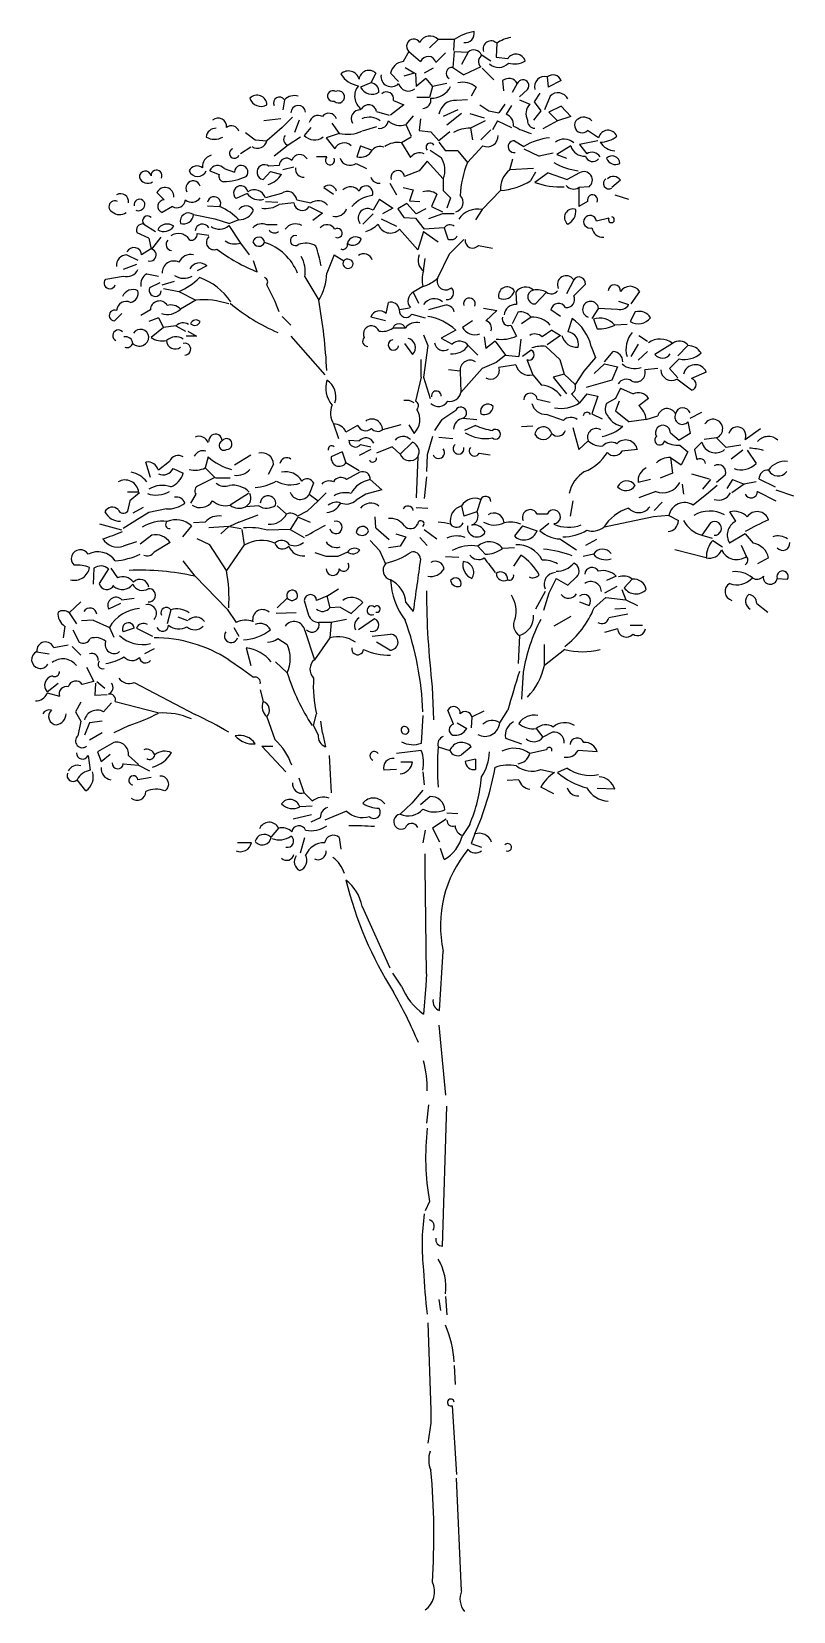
# Model space of a CAD drawing. Header units: millimetres. Extents: x 364.26 to 366.1, y 2601.89 to 2605.71.
import ezdxf

# ---------------------------------------------------------------- set-up
doc = ezdxf.new("R2010")
doc.units = ezdxf.units.MM
doc.header["$LTSCALE"] = 10
doc.layers.add('Vegetais', color=94, linetype='Continuous')

msp = doc.modelspace()

# ---------------------------------------------------------------- linework, layer by layer
at = {"layer": 'Vegetais'}
for p, q in [((365.2441, 2605.6933), (365.2229, 2605.6738)), ((365.2831, 2605.6933), (365.2441, 2605.6933)), ((365.2831, 2605.6933), (365.2813, 2605.6667)), ((365.3857, 2605.6844), (365.3839, 2605.6508)), ((365.1734, 2605.665), (365.1592, 2605.6402)), ((365.1734, 2605.665), (365.2017, 2605.6402)), ((365.2618, 2605.6614), (365.2388, 2605.6384)), ((365.2831, 2605.665), (365.2795, 2605.626)), ((365.2831, 2605.665), (365.3167, 2605.6632)), ((365.3167, 2605.6632), (365.3008, 2605.6331)), ((365.3503, 2605.6561), (365.3715, 2605.642)), ((365.3839, 2605.6508), (365.4122, 2605.6473)), ((365.0937, 2605.6119), (365.0814, 2605.5889)), ((365.1291, 2605.6119), (365.1486, 2605.5924)), ((365.1858, 2605.6119), (365.161, 2605.6048)), ((365.1645, 2605.626), (365.1875, 2605.6119)), ((365.1893, 2605.6119), (365.1911, 2605.58)), ((365.2141, 2605.5995), (365.1911, 2605.58)), ((365.2317, 2605.6243), (365.2105, 2605.6119)), ((365.2141, 2605.5995), (365.23, 2605.58)), ((365.2795, 2605.626), (365.3061, 2605.6083)), ((365.3468, 2605.6278), (365.3061, 2605.6083)), ((365.3503, 2605.6243), (365.3786, 2605.596)), ((365.5078, 2605.603), (365.5095, 2605.5783)), ((365.0814, 2605.5889), (365.0566, 2605.5783)), ((365.23, 2605.58), (365.2229, 2605.5535)), ((365.2654, 2605.5871), (365.23, 2605.58)), ((365.3361, 2605.5783), (365.3238, 2605.557)), ((365.3998, 2605.5942), (365.4016, 2605.5694)), ((365.4352, 2605.5871), (365.4228, 2605.5659)), ((365.46, 2605.5729), (365.4405, 2605.5553)), ((365.4901, 2605.5641), (365.4759, 2605.5429)), ((365.5414, 2605.5942), (365.5095, 2605.5783)), ((364.8726, 2605.5482), (364.869, 2605.5234)), ((365.161, 2605.5358), (365.1291, 2605.511)), ((365.1362, 2605.5464), (365.161, 2605.5358)), ((365.2229, 2605.5535), (365.1928, 2605.5535)), ((365.2919, 2605.5234), (365.2565, 2605.5075)), ((365.3149, 2605.5482), (365.2884, 2605.5464)), ((365.345, 2605.5358), (365.3662, 2605.5216)), ((365.4051, 2605.5376), (365.391, 2605.5163)), ((365.4211, 2605.534), (365.4087, 2605.5128)), ((365.4405, 2605.5482), (365.4653, 2605.5376)), ((365.4759, 2605.5429), (365.4918, 2605.5216)), ((365.5148, 2605.557), (365.5007, 2605.5234)), ((365.5414, 2605.5323), (365.5113, 2605.5181)), ((365.5414, 2605.5323), (365.5644, 2605.5075)), ((364.8637, 2605.5022), (364.823, 2605.4969)), ((364.892, 2605.5057), (364.8673, 2605.4809)), ((364.908, 2605.4986), (364.8973, 2605.4686)), ((364.9876, 2605.4916), (365.0053, 2605.4668)), ((365.0955, 2605.5199), (365.1256, 2605.511)), ((365.184, 2605.5093), (365.1663, 2605.488)), ((365.1663, 2605.488), (365.1787, 2605.4597)), ((365.2017, 2605.5022), (365.1981, 2605.4739)), ((365.3008, 2605.5146), (365.2654, 2605.4862)), ((365.3202, 2605.5146), (365.3556, 2605.5039)), ((365.3574, 2605.4969), (365.322, 2605.4792)), ((365.3662, 2605.5216), (365.391, 2605.5163)), ((365.3875, 2605.4969), (365.3751, 2605.4756)), ((365.3875, 2605.4969), (365.4211, 2605.4809)), ((365.4918, 2605.5216), (365.4741, 2605.4986)), ((365.5325, 2605.4969), (365.4971, 2605.4774)), ((365.5113, 2605.5181), (365.5325, 2605.4969)), ((365.5644, 2605.5075), (365.5325, 2605.4969)), ((364.7788, 2605.4686), (364.8018, 2605.4509)), ((364.8018, 2605.4509), (364.8301, 2605.4491)), ((364.8673, 2605.4809), (364.8301, 2605.4491)), ((364.9115, 2605.4579), (364.8814, 2605.4385)), ((364.9363, 2605.4809), (364.9204, 2605.4615)), ((365.0053, 2605.4668), (364.9734, 2605.4562)), ((364.9734, 2605.4562), (364.9947, 2605.4296)), ((365.0955, 2605.4827), (365.0601, 2605.4721)), ((365.1787, 2605.4579), (365.1557, 2605.4438)), ((365.1981, 2605.4739), (365.2264, 2605.4703)), ((365.2264, 2605.4703), (365.2459, 2605.4491)), ((365.2724, 2605.4703), (365.2459, 2605.4491)), ((365.322, 2605.4792), (365.3273, 2605.4509)), ((365.3715, 2605.4756), (365.3468, 2605.4509)), ((365.4281, 2605.4491), (365.4511, 2605.4349)), ((365.6298, 2605.4491), (365.5856, 2605.4402)), ((365.6316, 2605.4562), (365.6051, 2605.4739)), ((364.7912, 2605.4332), (364.7664, 2605.4172)), ((364.8814, 2605.4385), (364.8478, 2605.4119)), ((364.9752, 2605.4102), (364.9504, 2605.4102)), ((365.0566, 2605.4367), (365.0477, 2605.4102)), ((365.0566, 2605.4367), (365.0849, 2605.4261)), ((365.1557, 2605.4438), (365.1769, 2605.4084)), ((365.2459, 2605.4456), (365.2618, 2605.4243)), ((365.2919, 2605.4243), (365.2618, 2605.4243)), ((365.4511, 2605.4296), (365.4883, 2605.4119)), ((365.5219, 2605.419), (365.4883, 2605.4119)), ((365.5644, 2605.4367), (365.5308, 2605.4155)), ((365.5308, 2605.4155), (365.5538, 2605.4066)), ((365.5856, 2605.4402), (365.6033, 2605.4172)), ((364.6921, 2605.3766), (364.7151, 2605.3677)), ((364.7275, 2605.3819), (364.7523, 2605.373)), ((364.839, 2605.3748), (364.8213, 2605.3553)), ((364.8602, 2605.3889), (364.8354, 2605.3872)), ((364.839, 2605.3748), (364.8655, 2605.3677)), ((364.8956, 2605.3854), (364.869, 2605.3783)), ((365.046, 2605.3943), (365.0707, 2605.3819)), ((365.1981, 2605.3766), (365.1627, 2605.3624)), ((365.2176, 2605.3996), (365.1981, 2605.3766)), ((365.4175, 2605.3783), (365.4246, 2605.4049)), ((365.4741, 2605.3819), (365.4175, 2605.3783)), ((365.4794, 2605.373), (365.4671, 2605.3518)), ((365.5095, 2605.3712), (365.4777, 2605.3482)), ((365.5095, 2605.3712), (365.5555, 2605.3553)), ((365.5856, 2605.3712), (365.5555, 2605.3553)), ((364.9681, 2605.3359), (364.9911, 2605.3199)), ((365.1274, 2605.3465), (365.1433, 2605.3182)), ((365.1592, 2605.3359), (365.184, 2605.3306)), ((365.6086, 2605.3376), (365.5838, 2605.3359)), ((365.5838, 2605.3359), (365.5838, 2605.2899)), ((365.6847, 2605.3535), (365.6635, 2605.3359)), ((364.5824, 2605.3058), (364.5647, 2605.3235)), ((364.7823, 2605.3217), (364.7558, 2605.3093)), ((364.8655, 2605.3217), (364.8266, 2605.3111)), ((364.8266, 2605.3022), (364.8567, 2605.3005)), ((364.8956, 2605.2987), (364.8602, 2605.2952)), ((364.9027, 2605.3058), (364.9363, 2605.2987)), ((365.1026, 2605.3076), (365.0867, 2605.281)), ((365.1026, 2605.3076), (365.1344, 2605.2863)), ((365.1681, 2605.2969), (365.1468, 2605.2845)), ((365.1681, 2605.2969), (365.1911, 2605.2722)), ((365.184, 2605.3306), (365.1751, 2605.304)), ((365.1751, 2605.304), (365.1999, 2605.3022)), ((365.2406, 2605.3199), (365.2282, 2605.2899)), ((365.2742, 2605.3111), (365.2654, 2605.2863)), ((365.6051, 2605.3022), (365.5838, 2605.2899)), ((365.6705, 2605.3182), (365.7042, 2605.3076)), ((364.6019, 2605.2899), (364.5771, 2605.2757)), ((364.6532, 2605.2704), (364.7045, 2605.2598)), ((364.6868, 2605.2916), (364.7169, 2605.2899)), ((364.7045, 2605.2598), (364.7399, 2605.2492)), ((364.7629, 2605.258), (364.7399, 2605.2492)), ((364.9327, 2605.2899), (364.9646, 2605.2739)), ((364.9646, 2605.2739), (364.9416, 2605.2562)), ((365.0867, 2605.2722), (365.0619, 2605.2474)), ((365.1061, 2605.2598), (365.1433, 2605.2421)), ((365.1344, 2605.2863), (365.1097, 2605.2722)), ((365.1468, 2605.2845), (365.161, 2605.2633)), ((365.161, 2605.2633), (365.1893, 2605.2616)), ((365.1893, 2605.2616), (365.2105, 2605.235)), ((365.2141, 2605.2845), (365.1911, 2605.2722)), ((365.2548, 2605.2722), (365.2211, 2605.2598)), ((365.2282, 2605.2899), (365.2548, 2605.2775)), ((365.2831, 2605.2722), (365.2548, 2605.2722)), ((365.6564, 2605.2616), (365.6263, 2605.2545)), ((364.5453, 2605.2138), (364.517, 2605.2262)), ((364.5329, 2605.2474), (364.5612, 2605.2297)), ((364.662, 2605.2244), (364.6903, 2605.2209)), ((364.7381, 2605.2439), (364.7664, 2605.2014)), ((364.8549, 2605.2456), (364.8301, 2605.2456)), ((365.1504, 2605.235), (365.1946, 2605.1855)), ((365.2087, 2605.2297), (365.1946, 2605.1855)), ((365.2087, 2605.2297), (365.2441, 2605.2049)), ((365.2583, 2605.2385), (365.2105, 2605.235)), ((365.2583, 2605.2385), (365.2671, 2605.212)), ((364.5488, 2605.1872), (364.5276, 2605.1731)), ((364.5453, 2605.2138), (364.5506, 2605.1872)), ((364.5523, 2605.1872), (364.5753, 2605.2155)), ((364.7664, 2605.2014), (364.7877, 2605.1731)), ((365.3061, 2605.2102), (365.2707, 2605.1749)), ((365.3414, 2605.1961), (365.3751, 2605.189)), ((364.5152, 2605.1501), (364.4833, 2605.1377)), ((364.4922, 2605.1731), (364.5187, 2605.1607)), ((364.685, 2605.1465), (364.662, 2605.1342)), ((364.4409, 2605.1147), (364.4833, 2605.1218)), ((364.5399, 2605.1271), (364.5683, 2605.1218)), ((364.5718, 2605.1058), (364.547, 2605.0935)), ((364.5771, 2605.1005), (364.6072, 2605.1094)), ((365.5715, 2605.1129), (365.5538, 2605.0793)), ((364.5806, 2605.0917), (364.6178, 2605.0846)), ((364.6178, 2605.0846), (364.6585, 2605.0634)), ((365.184, 2605.0828), (365.1964, 2605.0563)), ((365.4317, 2605.0828), (365.4335, 2605.0528)), ((365.506, 2605.0828), (365.4794, 2605.0545)), ((365.5998, 2605.1023), (365.5715, 2605.074)), ((365.7307, 2605.0846), (365.7095, 2605.0545)), ((364.4798, 2605.0315), (364.4621, 2605.0138)), ((364.5488, 2605.0404), (364.5258, 2605.0262)), ((364.6585, 2605.0634), (364.6213, 2605.0422)), ((365.1185, 2605.0315), (365.1238, 2605.0581)), ((365.1751, 2605.0439), (365.1504, 2605.0404)), ((365.1804, 2605.0298), (365.2123, 2605.0209)), ((365.2583, 2605.051), (365.2211, 2605.0404)), ((365.3538, 2605.0439), (365.3857, 2605.0386)), ((365.3857, 2605.0386), (365.3591, 2605.0138)), ((365.437, 2605.0351), (365.4228, 2605.0068)), ((365.5396, 2605.0245), (365.5166, 2605.0404)), ((365.6316, 2605.0439), (365.6157, 2605.0191)), ((365.6316, 2605.0439), (365.6776, 2605.0422)), ((365.6794, 2605.0616), (365.7042, 2605.0528)), ((365.7201, 2605.0351), (365.7077, 2605.0121)), ((364.5683, 2605.0209), (364.5453, 2605.0121)), ((364.5806, 2604.9979), (364.5506, 2604.9732)), ((364.5683, 2605.0209), (364.5806, 2604.9979)), ((364.6107, 2605.0015), (364.5806, 2604.9979)), ((364.6107, 2605.0015), (364.6337, 2604.9891)), ((364.639, 2604.9891), (364.6603, 2604.9767)), ((365.1167, 2605.0138), (365.0814, 2605.0227)), ((365.1645, 2604.9962), (365.1344, 2604.9962)), ((365.2866, 2604.9908), (365.2512, 2604.9714)), ((365.3273, 2605.0138), (365.3025, 2604.9979)), ((365.4193, 2605.0032), (365.4335, 2604.9767)), ((365.4688, 2605.0227), (365.4458, 2605.0068)), ((365.5184, 2604.9908), (365.4954, 2604.9749)), ((365.5184, 2604.9908), (365.5396, 2604.9785)), ((365.5679, 2605.0191), (365.5573, 2604.9873)), ((365.6192, 2605.0174), (365.6281, 2604.9944)), ((365.7006, 2605.005), (365.6705, 2605.0032)), ((364.6603, 2604.9767), (364.6355, 2604.9767)), ((365.1627, 2604.959), (365.1822, 2604.9325)), ((365.2087, 2604.9802), (365.2194, 2604.9537)), ((365.2512, 2604.9714), (365.2777, 2604.9572)), ((365.3167, 2604.9537), (365.3397, 2604.9307)), ((365.3556, 2604.9749), (365.3591, 2604.9466)), ((365.3821, 2604.9643), (365.3591, 2604.9466)), ((365.3821, 2604.9643), (365.4069, 2604.9307)), ((365.4441, 2604.9696), (365.4388, 2604.9272)), ((365.5042, 2604.9519), (365.5378, 2604.9201)), ((365.5396, 2604.9785), (365.5078, 2604.9555)), ((365.6139, 2604.9519), (365.6245, 2604.9254)), ((365.7272, 2604.9572), (365.7095, 2604.9272)), ((365.7289, 2604.9785), (365.7502, 2604.9643)), ((365.8103, 2604.959), (365.7679, 2604.9325)), ((365.8475, 2604.9537), (365.8227, 2604.9289)), ((365.3839, 2604.913), (365.3503, 2604.8988)), ((365.4069, 2604.9307), (365.3839, 2604.913)), ((365.4069, 2604.9307), (365.4388, 2604.9272)), ((365.4688, 2604.9431), (365.4476, 2604.9272)), ((365.4582, 2604.9201), (365.4724, 2604.8829)), ((365.5378, 2604.9201), (365.5485, 2604.8847)), ((365.6245, 2604.9254), (365.5962, 2604.8918)), ((365.6458, 2604.9148), (365.667, 2604.9395)), ((365.7502, 2604.9395), (365.7272, 2604.9183)), ((365.8262, 2604.9218), (365.8032, 2604.8988)), ((365.4317, 2604.9077), (365.391, 2604.9006)), ((365.4724, 2604.8829), (365.4936, 2604.8581)), ((365.5485, 2604.8847), (365.5219, 2604.8776)), ((365.5219, 2604.8776), (365.5538, 2604.8369)), ((365.5485, 2604.8847), (365.575, 2604.8599)), ((365.5962, 2604.8918), (365.575, 2604.8599)), ((365.6458, 2604.9095), (365.621, 2604.8865)), ((365.6458, 2604.9095), (365.6776, 2604.9024)), ((365.6776, 2604.9024), (365.6635, 2604.8705)), ((365.7749, 2604.8988), (365.7431, 2604.8953)), ((365.8032, 2604.8988), (365.8227, 2604.8758)), ((365.8917, 2604.89), (365.8563, 2604.8741)), ((365.5661, 2604.8369), (365.5856, 2604.8157)), ((365.6033, 2604.8369), (365.5856, 2604.8157)), ((365.6635, 2604.8705), (365.6015, 2604.8528)), ((365.6033, 2604.8369), (365.6298, 2604.8316)), ((365.6847, 2604.8511), (365.6723, 2604.8263)), ((365.6847, 2604.8511), (365.7148, 2604.8369)), ((365.8563, 2604.8458), (365.8209, 2604.8723)), ((365.483, 2604.8245), (365.5148, 2604.8174)), ((365.6298, 2604.8316), (365.6157, 2604.7891)), ((365.6723, 2604.8263), (365.6511, 2604.8139)), ((365.6812, 2604.8192), (365.6723, 2604.7962)), ((365.7519, 2604.8263), (365.7289, 2604.8086)), ((364.9911, 2604.7644), (365.0035, 2604.729)), ((365.0495, 2604.7608), (365.0212, 2604.7449)), ((365.1539, 2604.7626), (365.1097, 2604.7502)), ((365.3043, 2604.7785), (365.3379, 2604.775)), ((365.3344, 2604.7608), (365.3078, 2604.7484)), ((365.4724, 2604.7591), (365.4458, 2604.7573)), ((365.5467, 2604.7732), (365.506, 2604.7874)), ((365.6157, 2604.7891), (365.6405, 2604.7768)), ((365.6723, 2604.7962), (365.7059, 2604.7697)), ((365.7466, 2604.775), (365.7059, 2604.7697)), ((365.7466, 2604.775), (365.7749, 2604.7838)), ((365.8475, 2604.7697), (365.8528, 2604.7414)), ((365.8528, 2604.7785), (365.8811, 2604.7927)), ((365.0283, 2604.7255), (365.0531, 2604.7237)), ((365.805, 2604.7431), (365.8262, 2604.7255)), ((365.8528, 2604.7414), (365.8262, 2604.7255)), ((365.9165, 2604.7308), (365.8864, 2604.7272)), ((365.9165, 2604.7308), (365.9395, 2604.7078)), ((365.9855, 2604.7272), (366.0226, 2604.7538)), ((364.6886, 2604.6847), (364.6815, 2604.6582)), ((364.7523, 2604.6653), (364.7912, 2604.6901)), ((365.0124, 2604.6971), (364.9858, 2604.6847)), ((365.0124, 2604.6971), (365.0212, 2604.6706)), ((365.0814, 2604.7024), (365.0531, 2604.6883)), ((365.0566, 2604.7148), (365.0814, 2604.7095)), ((365.1327, 2604.7095), (365.0955, 2604.6936)), ((365.1327, 2604.7095), (365.1521, 2604.6918)), ((365.1822, 2604.7201), (365.1521, 2604.6918)), ((365.3432, 2604.6936), (365.3698, 2604.6901)), ((365.7254, 2604.7024), (365.6882, 2604.6989)), ((365.805, 2604.683), (365.8103, 2604.6458)), ((365.805, 2604.683), (365.8315, 2604.6653)), ((365.828, 2604.7131), (365.8475, 2604.6971)), ((365.8475, 2604.6971), (365.8315, 2604.6653)), ((365.8811, 2604.7201), (365.8634, 2604.7024)), ((365.8634, 2604.7024), (365.8687, 2604.6777)), ((365.9749, 2604.7131), (365.9395, 2604.7078)), ((365.9802, 2604.7007), (365.9519, 2604.6794)), ((365.9908, 2604.7007), (366.012, 2604.6688)), ((364.5488, 2604.6352), (364.5382, 2604.6724)), ((364.5948, 2604.6741), (364.5683, 2604.6529)), ((364.6036, 2604.6564), (364.6284, 2604.6458)), ((364.6815, 2604.6582), (364.7045, 2604.6352)), ((364.846, 2604.6671), (364.8337, 2604.6423)), ((365.0548, 2604.6476), (365.023, 2604.6299)), ((365.8103, 2604.6458), (365.7802, 2604.6334)), ((364.7045, 2604.6352), (364.6656, 2604.6157)), ((364.7416, 2604.6334), (364.7063, 2604.6334)), ((364.9433, 2604.6211), (364.9327, 2604.5945)), ((365.0796, 2604.6299), (365.1079, 2604.6051)), ((365.7572, 2604.6299), (365.7272, 2604.6228)), ((365.8333, 2604.6193), (365.8369, 2604.5945)), ((365.8563, 2604.6441), (365.8988, 2604.6317)), ((365.9023, 2604.6299), (365.8829, 2604.6069)), ((365.9182, 2604.6157), (365.897, 2604.5981)), ((365.9377, 2604.6405), (365.9165, 2604.6228)), ((365.9554, 2604.6299), (365.9412, 2604.6087)), ((365.9837, 2604.6193), (365.9536, 2604.5981)), ((365.9554, 2604.6299), (365.9837, 2604.6193)), ((366.012, 2604.6246), (365.9837, 2604.6193)), ((366.0191, 2604.6317), (366.058, 2604.6122)), ((364.5205, 2604.5998), (364.4939, 2604.5998)), ((364.4993, 2604.5786), (364.4939, 2604.5538)), ((364.5223, 2604.5981), (364.4993, 2604.5786)), ((364.6585, 2604.5945), (364.6461, 2604.5733)), ((364.7859, 2604.5963), (364.7416, 2604.568)), ((364.954, 2604.5786), (364.9274, 2604.5538)), ((364.9327, 2604.5945), (364.954, 2604.5786)), ((364.9734, 2604.5981), (364.954, 2604.5786)), ((365.069, 2604.5945), (365.046, 2604.5804)), ((365.1079, 2604.6051), (365.069, 2604.5945)), ((365.3468, 2604.5821), (365.3379, 2604.5521)), ((365.7696, 2604.6016), (365.7289, 2604.5857)), ((365.897, 2604.5981), (365.8599, 2604.568)), ((366.0156, 2604.6016), (366.0598, 2604.5786)), ((366.0598, 2604.6051), (366.1023, 2604.591)), ((364.5311, 2604.5627), (364.5063, 2604.5485)), ((364.5453, 2604.5503), (364.5116, 2604.5291)), ((364.5877, 2604.5591), (364.5453, 2604.5503)), ((364.7629, 2604.5273), (364.8089, 2604.545)), ((364.8107, 2604.5662), (364.7788, 2604.5644)), ((364.8549, 2604.5662), (364.8779, 2604.5467)), ((364.9044, 2604.5379), (364.8867, 2604.5096)), ((364.9274, 2604.5538), (364.9044, 2604.5414)), ((364.9044, 2604.5397), (364.9345, 2604.5273)), ((365.0937, 2604.5131), (365.092, 2604.5397)), ((365.1911, 2604.5627), (365.2194, 2604.5609)), ((365.3008, 2604.5662), (365.3061, 2604.5414)), ((365.3379, 2604.5521), (365.3061, 2604.5414)), ((365.5078, 2604.5467), (365.483, 2604.5467)), ((365.8015, 2604.5432), (365.8245, 2604.5308)), ((365.9483, 2604.5521), (365.9625, 2604.5291)), ((364.4798, 2604.5078), (364.4267, 2604.522)), ((364.5116, 2604.5291), (364.4833, 2604.5114)), ((364.5523, 2604.4954), (364.524, 2604.4742)), ((364.6479, 2604.5184), (364.6266, 2604.4919)), ((364.6815, 2604.5273), (364.6532, 2604.5255)), ((364.7381, 2604.5167), (364.6903, 2604.5131)), ((364.7381, 2604.5167), (364.7187, 2604.499)), ((364.7629, 2604.5273), (364.7399, 2604.5167)), ((364.7399, 2604.5167), (364.7682, 2604.5114)), ((364.77, 2604.5096), (364.7753, 2604.4724)), ((364.8867, 2604.5096), (364.8319, 2604.5078)), ((364.8867, 2604.5096), (364.9204, 2604.4901)), ((365.0937, 2604.5131), (365.1256, 2604.4848)), ((365.1415, 2604.499), (365.1663, 2604.4919)), ((365.1663, 2604.4919), (365.1521, 2604.4689)), ((365.2105, 2604.5096), (365.2406, 2604.4866)), ((365.4476, 2604.5184), (365.4281, 2604.4937)), ((365.4476, 2604.5184), (365.483, 2604.5061)), ((365.5113, 2604.5237), (365.4901, 2604.5061)), ((365.9023, 2604.5255), (365.8811, 2604.4954)), ((365.8811, 2604.4954), (365.9059, 2604.4884)), ((365.9855, 2604.499), (365.9483, 2604.476)), ((365.9855, 2604.499), (366.0049, 2604.476)), ((364.5152, 2604.4795), (364.4833, 2604.4689)), ((364.5966, 2604.4777), (364.5576, 2604.4547)), ((364.6921, 2604.4724), (364.662, 2604.4866)), ((365.0247, 2604.4547), (365.0017, 2604.4441)), ((365.1026, 2604.4583), (365.1167, 2604.4264)), ((365.1521, 2604.4689), (365.1238, 2604.4654)), ((365.1999, 2604.4901), (365.2176, 2604.4707)), ((365.3397, 2604.4689), (365.3574, 2604.4494)), ((365.4281, 2604.4654), (365.3998, 2604.4636)), ((365.5378, 2604.4866), (365.5785, 2604.4601)), ((365.6263, 2604.4848), (365.5998, 2604.4707)), ((365.8917, 2604.4406), (365.8156, 2604.4601)), ((365.9076, 2604.483), (365.9306, 2604.4671)), ((365.989, 2604.4441), (365.9766, 2604.4707)), ((364.4126, 2604.4158), (364.4108, 2604.3769)), ((364.4533, 2604.4158), (364.4692, 2604.3928)), ((364.9734, 2604.4441), (364.9469, 2604.453)), ((365.0017, 2604.4441), (364.9734, 2604.4441)), ((365.2618, 2604.4441), (365.2937, 2604.4424)), ((365.4441, 2604.4477), (365.4264, 2604.4211)), ((365.6192, 2604.4494), (365.5945, 2604.4441)), ((366.0421, 2604.4406), (366.0156, 2604.4264)), ((364.4479, 2604.414), (364.4249, 2604.3787)), ((365.529, 2604.3911), (365.5113, 2604.3557)), ((365.529, 2604.3911), (365.5573, 2604.3751)), ((365.5785, 2604.3946), (365.5573, 2604.3751)), ((365.6741, 2604.3964), (365.6511, 2604.3857)), ((365.713, 2604.3893), (365.6935, 2604.368)), ((366.0633, 2604.3911), (366.0881, 2604.3893)), ((364.4798, 2604.3397), (364.5099, 2604.3433)), ((364.8797, 2604.3433), (364.8549, 2604.3203)), ((364.9752, 2604.3486), (364.9504, 2604.338)), ((364.9752, 2604.3486), (365.0035, 2604.3663)), ((364.9752, 2604.3486), (364.9823, 2604.3203)), ((365.6493, 2604.345), (365.621, 2604.3203)), ((365.6758, 2604.3716), (365.6458, 2604.3557)), ((365.6493, 2604.345), (365.6971, 2604.3397)), ((365.6882, 2604.3645), (365.6971, 2604.3397)), ((365.6971, 2604.3397), (365.7254, 2604.3256)), ((364.3524, 2604.3079), (364.3807, 2604.3344)), ((364.3524, 2604.3079), (364.3701, 2604.2813)), ((364.4763, 2604.3309), (364.4479, 2604.3167)), ((364.5983, 2604.315), (364.5895, 2604.2813)), ((364.9204, 2604.338), (364.931, 2604.3026)), ((365.007, 2604.322), (364.9823, 2604.3203)), ((365.007, 2604.322), (365.0336, 2604.3061)), ((365.0619, 2604.3327), (365.0336, 2604.3061)), ((365.5856, 2604.3344), (365.6086, 2604.3256)), ((365.7024, 2604.3044), (365.6564, 2604.2955)), ((365.6971, 2604.3185), (365.6705, 2604.3167)), ((366.0138, 2604.3309), (366.0403, 2604.3097)), ((364.3418, 2604.276), (364.3382, 2604.2477)), ((364.3612, 2604.2672), (364.3772, 2604.2371)), ((364.4108, 2604.2902), (364.3825, 2604.2884)), ((364.4108, 2604.2902), (364.4497, 2604.2725)), ((364.4497, 2604.2725), (364.4603, 2604.2495)), ((364.5099, 2604.2707), (364.4833, 2604.2619)), ((364.5152, 2604.2707), (364.5541, 2604.2513)), ((364.639, 2604.2884), (364.616, 2604.2973)), ((364.9858, 2604.2849), (364.9557, 2604.2849)), ((364.9858, 2604.2849), (364.9823, 2604.2477)), ((365.023, 2604.292), (364.9858, 2604.2849)), ((365.0902, 2604.2937), (365.0513, 2604.2672)), ((365.6776, 2604.269), (365.6458, 2604.2601)), ((365.7077, 2604.2778), (365.7378, 2604.2778)), ((364.3506, 2604.23), (364.3153, 2604.223)), ((364.3595, 2604.2265), (364.3807, 2604.2053)), ((365.0849, 2604.2513), (365.1291, 2604.2566)), ((365.1274, 2604.2177), (365.0955, 2604.2371)), ((364.2745, 2604.2141), (364.3046, 2604.2088)), ((364.5576, 2604.2212), (364.5346, 2604.2088)), ((364.3949, 2604.177), (364.4126, 2604.1416)), ((364.2993, 2604.1168), (364.3259, 2604.138)), ((364.2993, 2604.115), (364.3294, 2604.1062)), ((364.4126, 2604.1416), (364.3843, 2604.1345)), ((364.4161, 2604.138), (364.4143, 2604.108)), ((364.4196, 2604.1416), (364.4391, 2604.1257)), ((364.3807, 2604.092), (364.3683, 2604.069)), ((364.4444, 2604.1097), (364.4143, 2604.108)), ((364.455, 2604.0903), (364.4356, 2604.069)), ((365.2813, 2604.039), (365.2671, 2604.0726)), ((365.3928, 2604.0425), (365.4122, 2604.0726)), ((364.3683, 2604.069), (364.3807, 2604.046)), ((364.3807, 2604.046), (364.3736, 2604.0106)), ((364.4019, 2604.0425), (364.3896, 2604.0124)), ((364.432, 2604.046), (364.4019, 2604.0425)), ((364.4975, 2604.0354), (364.4603, 2604.0177)), ((365.2901, 2604.0425), (365.3131, 2604.0283)), ((365.3255, 2604.0567), (365.3238, 2604.0301)), ((365.3255, 2604.0567), (365.3556, 2604.0708)), ((364.432, 2604.0177), (364.4019, 2604)), ((365.4069, 2604.0053), (365.4458, 2603.9912)), ((365.4812, 2604.0283), (365.4971, 2604.0071)), ((365.5202, 2604.0195), (365.4971, 2604.0071)), ((364.3984, 2603.9629), (364.4037, 2603.9275)), ((364.4603, 2603.9947), (364.4214, 2603.9717)), ((364.4214, 2603.9717), (364.4303, 2603.9487)), ((364.4303, 2603.9487), (364.4515, 2603.9664)), ((364.4957, 2603.9629), (364.5205, 2603.9416)), ((365.2441, 2603.9841), (365.2724, 2603.9753)), ((365.3238, 2603.9841), (365.3008, 2603.9646)), ((365.506, 2603.977), (365.4653, 2603.9682)), ((365.6281, 2603.9717), (365.5821, 2603.9753)), ((364.4833, 2603.9434), (364.5205, 2603.9399)), ((364.5205, 2603.9399), (364.547, 2603.9257)), ((365.1433, 2603.9293), (365.1132, 2603.9275)), ((365.1822, 2603.9469), (365.1539, 2603.9469)), ((365.3344, 2603.954), (365.3096, 2603.9487)), ((365.3344, 2603.954), (365.3344, 2603.9293)), ((365.4918, 2603.9293), (365.5255, 2603.9222)), ((365.5555, 2603.9328), (365.5325, 2603.9222)), ((364.3931, 2603.8779), (364.3719, 2603.9045)), ((364.5506, 2603.9098), (364.5187, 2603.9045)), ((365.4388, 2603.9045), (365.4104, 2603.9027)), ((365.5237, 2603.8709), (365.4918, 2603.8868)), ((365.6705, 2603.8815), (365.6281, 2603.8833)), ((365.1804, 2603.8479), (365.1521, 2603.8213)), ((365.207, 2603.8797), (365.1804, 2603.8479)), ((365.2247, 2603.8638), (365.2017, 2603.8443)), ((364.938, 2603.8196), (364.8938, 2603.8089)), ((364.9398, 2603.8408), (364.9097, 2603.839)), ((364.9593, 2603.8125), (364.9363, 2603.8019)), ((365.023, 2603.8284), (364.9699, 2603.8072)), ((365.2636, 2603.8089), (365.23, 2603.7877)), ((365.2654, 2603.8249), (365.2919, 2603.8231)), ((364.8584, 2603.7877), (364.8407, 2603.7665)), ((365.3326, 2603.7736), (365.3238, 2603.7506)), ((364.793, 2603.7523), (364.7593, 2603.7523)), ((364.9115, 2603.7276), (364.9221, 2603.7647)), ((365.0053, 2603.7647), (365.0088, 2603.7364)), ((365.3238, 2603.7506), (365.3485, 2603.7417))]:
    msp.add_line(p, q, dxfattribs=at)
at = {"layer": 'Vegetais', "color": 34}
for p, q in [((365.2247, 2605.4261), (365.2512, 2605.4084)), ((365.2919, 2605.4243), (365.3149, 2605.396)), ((365.3521, 2605.4367), (365.3149, 2605.396)), ((365.2176, 2605.3996), (365.2565, 2605.3571)), ((365.2565, 2605.3571), (365.2565, 2605.3288)), ((365.2565, 2605.3288), (365.2742, 2605.3111)), ((365.3945, 2605.3288), (365.3503, 2605.2828)), ((365.3503, 2605.2828), (365.3344, 2605.258)), ((364.8071, 2605.1324), (364.7983, 2605.1589)), ((364.9929, 2605.1731), (364.9752, 2605.1289)), ((364.9929, 2605.1731), (365.0159, 2605.1589)), ((365.2087, 2605.1342), (365.2123, 2605.1642)), ((365.2707, 2605.1749), (365.2424, 2605.1165)), ((364.9221, 2605.12), (364.9557, 2605.0634)), ((365.207, 2605.097), (365.184, 2605.0828)), ((364.8673, 2605.0245), (364.8885, 2605.0032)), ((364.8885, 2604.9767), (364.9699, 2604.8829)), ((365.2194, 2604.9537), (365.2087, 2604.8776)), ((365.2034, 2604.8776), (365.2034, 2604.9201)), ((365.2034, 2604.8776), (365.1893, 2604.8192)), ((365.2087, 2604.8776), (365.2247, 2604.8263)), ((365.2972, 2604.8918), (365.2689, 2604.8953)), ((365.2972, 2604.8918), (365.299, 2604.8405)), ((365.3503, 2604.8988), (365.299, 2604.8405)), ((365.253, 2604.775), (365.2866, 2604.798)), ((365.1734, 2604.7626), (365.1858, 2604.7414)), ((365.253, 2604.775), (365.2353, 2604.7484)), ((365.23, 2604.7343), (365.2176, 2604.6901)), ((365.2459, 2604.7325), (365.2795, 2604.729)), ((365.5697, 2604.7555), (365.5838, 2604.7024)), ((365.6068, 2604.7237), (365.5838, 2604.7024)), ((365.1946, 2604.6847), (365.1911, 2604.5857)), ((365.2176, 2604.6901), (365.2158, 2604.6494)), ((365.2158, 2604.637), (365.2105, 2604.5839)), ((365.5697, 2604.5786), (365.5626, 2604.5414)), ((365.7661, 2604.5556), (365.7855, 2604.5751)), ((365.7643, 2604.5397), (365.6458, 2604.5149)), ((365.8015, 2604.5432), (365.7643, 2604.5397)), ((364.7328, 2604.4105), (364.6921, 2604.4724)), ((364.7753, 2604.4724), (364.7328, 2604.4105)), ((365.1026, 2604.4583), (365.0796, 2604.483)), ((364.6567, 2604.3964), (364.6284, 2604.4335)), ((364.6567, 2604.3964), (364.7346, 2604.3167)), ((365.5025, 2604.3592), (365.4794, 2604.3167)), ((365.5113, 2604.3557), (365.4989, 2604.3132)), ((364.7346, 2604.3167), (364.7558, 2604.2849)), ((364.9009, 2604.3079), (364.8531, 2604.3061)), ((365.1663, 2604.3327), (365.184, 2604.3114)), ((364.7505, 2604.2725), (364.7629, 2604.2513)), ((364.9221, 2604.2654), (364.9451, 2604.1947)), ((365.5644, 2604.299), (365.5237, 2604.276)), ((364.8567, 2604.246), (364.8797, 2604.2318)), ((364.9823, 2604.2477), (364.9451, 2604.1947)), ((365.4405, 2604.253), (365.437, 2604.1858)), ((365.5007, 2604.1805), (365.5007, 2604.2318)), ((364.7381, 2604.1947), (364.7717, 2604.1717)), ((364.7806, 2604.223), (364.7912, 2604.1805)), ((364.8514, 2604.1894), (364.8797, 2604.1628)), ((365.5502, 2604.2194), (365.5007, 2604.1805)), ((364.7717, 2604.1717), (364.7983, 2604.1522)), ((365.4494, 2604.1646), (365.4458, 2604.0991)), ((364.5099, 2604.1398), (364.6567, 2604.062)), ((364.8142, 2604.1221), (364.8213, 2604.0938)), ((365.2335, 2604.0496), (365.23, 2604.1292)), ((364.4639, 2604.0938), (364.5665, 2604.0673)), ((364.8301, 2604.0567), (364.8496, 2604.0018)), ((364.9433, 2604.0354), (364.9504, 2604.0637)), ((364.9433, 2604.0354), (364.954, 2604.0124)), ((364.9646, 2604.0177), (364.961, 2604.046)), ((365.207, 2604.0602), (365.2034, 2603.993)), ((364.9646, 2604.0177), (364.9717, 2603.9841)), ((364.8177, 2603.9859), (364.8761, 2603.924)), ((364.8177, 2603.9859), (364.8443, 2603.9859)), ((364.9805, 2603.9629), (364.9858, 2603.8726)), ((365.2034, 2603.9753), (365.1433, 2603.9682)), ((365.207, 2603.924), (365.2105, 2603.8921)), ((364.9204, 2603.8726), (364.908, 2603.908)), ((364.9204, 2603.8726), (364.9398, 2603.8532)), ((365.2123, 2603.7824), (365.207, 2603.7523)), ((365.23, 2603.7877), (365.2477, 2603.7541)), ((365.3202, 2603.7966), (365.3025, 2603.77)), ((365.2583, 2603.7116), (365.2494, 2603.7382)), ((365.2123, 2603.6939), (365.2123, 2603.7258)), ((365.2158, 2603.4356), (365.2123, 2603.6939)), ((365.0601, 2603.5984), (365.1274, 2603.4498)), ((365.2477, 2603.3472), (365.2565, 2603.4905)), ((365.1557, 2603.4055), (365.1344, 2603.4374)), ((365.2158, 2603.4356), (365.2141, 2603.4073)), ((365.2141, 2603.4073), (365.2087, 2603.3383)), ((365.2459, 2603.3118), (365.2618, 2603.1419)), ((365.2211, 2603.1189), (365.2158, 2603.0747)), ((365.2548, 2602.7774), (365.2654, 2603.1154)), ((365.2229, 2602.8854), (365.2123, 2602.8624)), ((365.2459, 2602.6483), (365.2494, 2602.6217)), ((365.2618, 2602.6554), (365.2654, 2602.6111)), ((365.2194, 2602.5917), (365.2264, 2602.3811)), ((365.2831, 2602.489), (365.2848, 2602.443)), ((365.2777, 2602.3917), (365.2884, 2602.2254)), ((365.2264, 2602.3811), (365.2264, 2602.3493)), ((365.2264, 2602.3493), (365.2194, 2602.3015)), ((365.3008, 2601.9441), (365.2884, 2602.2166))]:
    msp.add_line(p, q, dxfattribs=at)
at = {"layer": 'Vegetais'}
for centre, radius, start, end in [((365.1851, 2605.6774), 0.0172, 30.627, 226.692), ((365.2243, 2605.6755), 0.0266, 41.878, 156.3029), ((365.3516, 2605.5934), 0.1211, 99.8682, 124.4646), ((365.3091, 2605.7082), 0.0222, 262.213, 11.737), ((365.3719, 2605.6712), 0.0191, 43.721, 199.138), ((365.4349, 2605.6144), 0.0856, 100.5349, 125.1329), ((365.1631, 2605.6059), 0.0345, 96.5407, 169.9881), ((365.2199, 2605.6329), 0.0197, 16.404, 158.1435), ((365.3302, 2605.649), 0.0196, 21.161, 133.781), ((365.3594, 2605.6406), 0.018, 120.313, 225.436), ((365.4322, 2605.6347), 0.0236, 17.828, 147.9235), ((365.4286, 2605.6836), 0.0492, 252.768, 302.095), ((365.0273, 2605.5909), 0.0267, 14.869, 133.846), ((365.0619, 2605.6437), 0.0628, 212.347, 260.272), ((365.0767, 2605.5953), 0.0238, 44.196, 174.1621), ((365.1307, 2605.6044), 0.0249, 170.99, 315.88), ((365.2774, 2605.612), 0.0142, 81.579, 241.551), ((365.3901, 2605.6582), 0.0322, 226.494, 317.911), ((365.4147, 2605.5766), 0.023, 27.158, 130.2222), ((365.501, 2605.5797), 0.0243, 73.94, 196.06), ((365.5214, 2605.5866), 0.0214, 20.794, 129.719), ((364.9896, 2605.5569), 0.0127, 57.511, 284.995), ((365.0034, 2605.5548), 0.0146, 224.068, 118.4379), ((365.0815, 2605.5568), 0.0392, 140.477, 233.773), ((365.0844, 2605.5925), 0.0312, 207.043, 301.672), ((365.0795, 2605.5676), 0.0214, 355.466, 85.007), ((365.1195, 2605.5499), 0.017, 348.138, 133.1465), ((365.172, 2605.5934), 0.0243, 194.987, 309.712), ((365.2284, 2605.6029), 0.0512, 267.812, 333.489), ((365.3034, 2605.5392), 0.051, 50.012, 102.9977), ((365.4487, 2605.582), 0.0144, 321.282, 159.2275), ((365.5336, 2605.5384), 0.0264, 25.932, 135.1429), ((364.8065, 2605.5353), 0.0237, 1.134, 136.1237), ((364.816, 2605.5596), 0.0277, 196.531, 300.727), ((364.8606, 2605.5403), 0.0143, 33.238, 206.252), ((364.8974, 2605.522), 0.0361, 75.961, 133.5256), ((364.9062, 2605.5166), 0.0177, 4.88, 180.844), ((365.0553, 2605.5023), 0.0211, 86.551, 210.592), ((365.076, 2605.5159), 0.0199, 11.424, 152.3157), ((365.2056, 2605.548), 0.0211, 273.637, 10.049), ((365.2853, 2605.5067), 0.0398, 85.5402, 171.195), ((365.4908, 2605.5143), 0.0346, 137.612, 206.858), ((364.7126, 2605.4834), 0.0203, 353.036, 131.4478), ((364.7446, 2605.4655), 0.0194, 19.895, 127.3245), ((364.9544, 2605.4876), 0.0224, 62.776, 165.149), ((364.98, 2605.4963), 0.0191, 17.832, 144.2244), ((365.0777, 2605.462), 0.0439, 52.657, 113.6569), ((365.1026, 2605.5004), 0.0215, 260.545, 350.531), ((365.1523, 2605.5275), 0.0418, 227, 289.463), ((365.3982, 2605.4866), 0.0282, 355.72, 68.29), ((365.5097, 2605.6247), 0.1631, 239.275, 255.486), ((365.4778, 2605.4971), 0.0179, 175.068, 269.48), ((365.5918, 2605.4863), 0.0182, 129.338, 316.712), ((365.5961, 2605.4798), 0.0259, 41.026, 127.5541), ((364.7078, 2605.4544), 0.0248, 89.4011, 171.8009), ((364.7036, 2605.4942), 0.0416, 240.709, 299.291), ((364.808, 2605.453), 0.0224, 233.665, 349.938), ((364.8844, 2605.452), 0.0138, 136.52, 257.685), ((364.9453, 2605.4855), 0.0346, 223.824, 307.378), ((365.0247, 2605.5517), 0.0871, 257.091, 293.963), ((365.3186, 2605.4088), 0.0704, 87.2497, 121.9913), ((365.3627, 2605.4609), 0.0265, 246.197, 1.184), ((365.4274, 2605.4348), 0.0143, 86.869, 280.283), ((365.5293, 2605.3079), 0.1492, 96.2523, 121.5969), ((365.5483, 2605.418), 0.0347, 48.087, 127.3308), ((365.6543, 2605.4509), 0.0233, 22.224, 166.9241), ((365.635, 2605.5114), 0.0659, 270.093, 308.265), ((364.7024, 2605.3864), 0.0281, 103.884, 185.68), ((364.7518, 2605.4186), 0.0121, 113.702, 336.298), ((364.9096, 2605.3952), 0.0203, 28.332, 162.549), ((364.9827, 2605.4019), 0.0112, 132.168, 25.213), ((365.0166, 2605.4197), 0.0241, 45.061, 155.5488), ((365.0556, 2605.4431), 0.0339, 256.565, 329.833), ((365.1034, 2605.4122), 0.0231, 64.906, 143.1666), ((365.146, 2605.3902), 0.0545, 79.785, 124.7445), ((365.1995, 2605.3907), 0.0288, 67.58, 141.9062), ((365.2249, 2605.4332), 0.0101, 31.534, 224.215), ((365.5969, 2605.4455), 0.0337, 195.187, 274.83), ((365.6177, 2605.4175), 0.0188, 197.216, 317.726), ((365.6158, 2605.3985), 0.0226, 31.252, 123.69), ((365.6742, 2605.4705), 0.0463, 212.555, 265.517), ((365.6645, 2605.394), 0.0184, 0.879, 136.6192), ((364.5365, 2605.3615), 0.0143, 10.826, 183.425), ((364.5637, 2605.3649), 0.0131, 332.659, 183.151), ((364.6614, 2605.3669), 0.0212, 52.102, 152.9554), ((364.6629, 2605.3841), 0.0217, 200.425, 339.575), ((364.7115, 2605.3676), 0.0214, 41.737, 155.3236), ((364.7685, 2605.3733), 0.0162, 317.97, 180.918), ((364.8243, 2605.373), 0.018, 51.906, 260.169), ((364.8775, 2605.3895), 0.0174, 42.778, 181.982), ((364.9202, 2605.3818), 0.0212, 175.106, 270.311), ((365.0311, 2605.4149), 0.0254, 198.873, 305.826), ((365.1465, 2605.3605), 0.0164, 6.758, 198.3), ((365.606, 2605.5458), 0.1709, 241.194, 261.937), ((365.5963, 2605.3539), 0.0204, 307.229, 121.5328), ((365.6721, 2605.4135), 0.0221, 198.039, 299.46), ((364.542, 2605.3669), 0.0208, 197.646, 305.484), ((364.5841, 2605.3146), 0.0214, 355.387, 155.3715), ((364.6523, 2605.3343), 0.0176, 16.844, 211.081), ((364.7277, 2605.3632), 0.0134, 160.531, 261.396), ((364.7221, 2605.4936), 0.1436, 271.436, 294.013), ((364.767, 2605.3226), 0.0173, 8.802, 229.914), ((364.8158, 2605.3988), 0.0586, 287.739, 328.011), ((364.9808, 2605.3234), 0.0178, 11.611, 135.6105), ((365.032, 2605.3114), 0.0262, 36.492, 133.1195), ((365.0694, 2605.323), 0.0168, 336.979, 166.1506), ((365.101, 2605.3668), 0.0206, 197.369, 279.416), ((365.538, 2605.5094), 0.1721, 249.466, 273.472), ((365.5715, 2605.3539), 0.0219, 215.691, 304.293), ((365.6567, 2605.3458), 0.0135, 123.362, 299.854), ((365.6671, 2605.3406), 0.0218, 36.375, 130.9437), ((364.4627, 2605.29), 0.0139, 62.111, 244.761), ((364.4771, 2605.302), 0.0189, 349.935, 121.0473), ((364.5225, 2605.2946), 0.013, 338.636, 193.193), ((364.5819, 2605.2904), 0.0154, 88.008, 251.975), ((364.6126, 2605.3083), 0.0213, 239.944, 353.185), ((364.649, 2605.3247), 0.0243, 231.053, 326.009), ((364.7027, 2605.2975), 0.0161, 331.584, 169.5352), ((364.8124, 2605.3426), 0.0366, 214.794, 286.848), ((364.8, 2605.3022), 0.028, 18.435, 124.6954), ((364.8283, 2605.3419), 0.0566, 259.222, 304.315), ((364.8793, 2605.3026), 0.0236, 7.864, 125.738), ((364.9156, 2605.3003), 0.0201, 184.516, 328.699), ((364.9536, 2605.2732), 0.0308, 40.862, 124.2762), ((365.0927, 2605.2423), 0.0745, 96.004, 140.3529), ((365.2188, 2605.291), 0.0362, 53.012, 109.0443), ((365.2817, 2605.2997), 0.0228, 282.488, 47.001), ((365.6169, 2605.3058), 0.0124, 334.284, 196.919), ((364.4746, 2605.2963), 0.0259, 226.501, 307.474), ((364.5195, 2605.2962), 0.0164, 248.029, 337.211), ((364.5418, 2605.2553), 0.0119, 42.272, 221.702), ((364.6411, 2605.254), 0.0204, 53.701, 193.678), ((364.629, 2605.2721), 0.0242, 251.529, 355.851), ((364.6501, 2605.1443), 0.1601, 45.244, 65.366), ((364.78, 2605.2706), 0.021, 29.799, 144.4764), ((364.7626, 2605.2972), 0.0392, 270.485, 335.562), ((364.9967, 2605.2937), 0.0278, 254.74, 340.776), ((365.0737, 2605.2622), 0.0229, 55.395, 214.605), ((365.5695, 2605.2637), 0.0204, 69.103, 233.275), ((365.5414, 2605.2792), 0.0356, 296.616, 5.762), ((365.6109, 2605.2532), 0.0154, 4.696, 287.925), ((365.6626, 2605.258), 0.00713, 150.257, 82.8766), ((364.5297, 2605.2332), 0.0146, 77.472, 208.787), ((364.5895, 2605.2221), 0.0256, 51.522, 154.0867), ((364.5812, 2605.2587), 0.0294, 240.028, 325.58), ((364.6165, 2605.1928), 0.032, 29.426, 124.585), ((364.6467, 2605.2236), 0.0153, 261.131, 2.843), ((364.6747, 2605.2294), 0.0181, 30.496, 173.2815), ((364.7023, 2605.2037), 0.0181, 131.416, 294.395), ((364.7159, 2605.2674), 0.0324, 231.448, 313.325), ((364.818, 2605.2198), 0.0285, 64.869, 138.9083), ((364.8485, 2605.2414), 0.0154, 212.03, 310.478), ((364.8996, 2605.2168), 0.0312, 60.332, 144.1988), ((364.8989, 2605.2075), 0.0121, 71.946, 306.98), ((364.9757, 2605.2245), 0.0216, 28.984, 139.5938), ((365.0012, 2605.2258), 0.0113, 244.871, 125.5178), ((365.0454, 2605.3042), 0.0781, 287.557, 313.372), ((365.1284, 2605.2566), 0.0308, 197.393, 315.466), ((365.2724, 2605.2282), 0.0175, 52.439, 143.8197), ((365.2754, 2605.2261), 0.0163, 239.573, 334.633), ((365.6425, 2605.2427), 0.0272, 188.737, 273.075), ((364.509, 2605.1722), 0.0186, 2.726, 154.654), ((364.5481, 2605.173), 0.0148, 251.757, 73.536), ((364.6011, 2605.198), 0.0144, 133.358, 265.949), ((364.7534, 2605.2428), 0.0434, 236.274, 287.467), ((364.8105, 2605.2016), 0.0144, 6.376, 166.4717), ((364.811, 2605.2089), 0.015, 195.204, 337.644), ((364.9241, 2605.1558), 0.0457, 57.425, 113.0489), ((365.0135, 2605.198), 0.0117, 246.227, 17.041), ((365.0452, 2605.1951), 0.0214, 52.22, 162.83), ((365.0383, 2605.2171), 0.0207, 229.249, 345.802), ((365.3274, 2605.2074), 0.018, 170.792, 321.282), ((364.4916, 2605.1486), 0.0245, 88.679, 188.951), ((364.6054, 2605.1299), 0.0283, 64.075, 182.147), ((364.6462, 2605.1428), 0.0311, 77.039, 156.09), ((364.6673, 2605.1279), 0.0257, 46.501, 153.2309), ((365.0265, 2605.1525), 0.0124, 148.633, 357.162), ((365.0254, 2605.149), 0.0138, 11.952, 133.8426), ((365.0644, 2605.1543), 0.0215, 17.355, 127.5952), ((364.4507, 2605.105), 0.0139, 135.398, 341.387), ((364.4921, 2605.1495), 0.0291, 252.406, 336.049), ((364.5546, 2605.1018), 0.0292, 120.137, 189.46), ((364.6298, 2605.156), 0.0396, 235.143, 300.085), ((364.5644, 2605.2166), 0.1423, 292.017, 316.303), ((365.5534, 2605.1014), 0.0214, 32.471, 207.019), ((365.5843, 2605.1041), 0.0156, 353.499, 145.3877), ((364.5067, 2605.062), 0.0272, 63.798, 157.9115), ((364.496, 2605.0809), 0.0234, 282.38, 13.607), ((364.5605, 2605.0874), 0.0148, 155.69, 356.237), ((365.1951, 2605.0615), 0.0241, 117.456, 220.975), ((365.2348, 2605.0368), 0.0305, 49.111, 148.3816), ((365.3196, 2605.0546), 0.0141, 337.317, 195.055), ((365.4108, 2605.0748), 0.0208, 33.73, 197.196), ((365.4023, 2605.0928), 0.0267, 244.931, 345.995), ((365.4552, 2605.0668), 0.0285, 48.433, 145.8159), ((365.4776, 2605.0715), 0.017, 101.636, 276.31), ((365.4821, 2605.0374), 0.0513, 62.206, 98.8707), ((365.5174, 2605.0986), 0.0195, 234.106, 321.082), ((365.554, 2605.0652), 0.0196, 264.272, 26.711), ((365.6697, 2605.0855), 0.0151, 356.634, 176.6338), ((365.7077, 2605.0696), 0.0275, 33.179, 146.8215), ((364.4625, 2605.0267), 0.0129, 67.496, 268.313), ((364.4904, 2605.0376), 0.0231, 62.687, 177.4522), ((364.5707, 2605.0398), 0.0219, 30.674, 178.5685), ((364.59, 2605.0729), 0.0439, 250.466, 315.524), ((364.5983, 2605.0209), 0.0313, 42.636, 106.3161), ((365.1027, 2605.0154), 0.0226, 45.576, 161.209), ((365.1296, 2605.038), 0.0209, 6.587, 106.0321), ((365.1664, 2605.038), 0.0163, 171.689, 329.432), ((365.263, 2605.0311), 0.0205, 11.26, 103.2703), ((365.4304, 2605.0259), 0.0271, 83.4741, 175.4704), ((365.4427, 2605.0025), 0.033, 37.59, 99.9088), ((365.5353, 2605.0365), 0.0191, 28.679, 168.3826), ((365.6124, 2605.0413), 0.0194, 7.901, 253.301), ((365.6846, 2605.0631), 0.0221, 251.471, 332.13), ((365.7298, 2605.0048), 0.0318, 30.486, 107.8053), ((364.4715, 2604.9782), 0.0135, 42.162, 244.097), ((364.5251, 2604.9728), 0.0202, 5.975, 147.2403), ((364.628, 2604.9846), 0.0241, 57.837, 135.5814), ((364.6594, 2605.0015), 0.0143, 47.639, 158.3483), ((364.656, 2605.0163), 0.0138, 223.958, 342.03), ((365.0827, 2604.9822), 0.0194, 20.861, 207.594), ((365.1096, 2605.0306), 0.0425, 258.043, 305.734), ((365.1495, 2604.9908), 0.0159, 19.44, 160.56), ((365.1911, 2604.9771), 0.0327, 74.298, 144.2822), ((365.1974, 2604.8966), 0.1298, 46.597, 80.2728), ((365.3335, 2605.0159), 0.0358, 210.155, 288.734), ((365.3547, 2604.9962), 0.0182, 337.166, 75.964), ((365.4141, 2605.0175), 0.0152, 160.057, 289.942), ((365.4718, 2604.9656), 0.0572, 41.173, 92.9623), ((365.5013, 2604.9242), 0.116, 13.824, 54.936), ((365.6353, 2604.9757), 0.0447, 38.028, 111.1271), ((365.6311, 2605.0864), 0.0921, 268.142, 295.394), ((365.7275, 2605.0442), 0.0377, 238.285, 321.965), ((364.4889, 2604.9579), 0.0174, 3.536, 102.7235), ((364.4922, 2604.9643), 0.0151, 249.444, 339.444), ((364.5223, 2604.9756), 0.023, 226.124, 358.373), ((364.578, 2605.0163), 0.0511, 237.503, 280.929), ((364.6104, 2604.9416), 0.0333, 57.204, 132.7346), ((364.6086, 2604.9666), 0.0209, 181.53, 307.778), ((364.6319, 2604.9451), 0.0144, 270.299, 103.9524), ((365.0738, 2604.9642), 0.0123, 132.844, 272.395), ((365.1361, 2604.9553), 0.0126, 97.561, 352.439), ((365.1659, 2604.9489), 0.0232, 314.793, 75.716), ((365.2574, 2604.964), 0.0223, 188.304, 301.004), ((365.2789, 2604.9801), 0.0461, 264.161, 325.086), ((365.2957, 2604.9383), 0.0261, 36.212, 133.3988), ((365.3963, 2605.0599), 0.0911, 262.185, 294.075), ((365.4781, 2604.9573), 0.0247, 45.486, 121.0935), ((365.4963, 2604.8657), 0.0866, 84.7566, 107.2623), ((365.5782, 2604.9858), 0.0358, 191.745, 276.201), ((365.5527, 2604.9574), 0.0303, 346.127, 81.2542), ((365.7576, 2604.9456), 0.0599, 138.14, 197.907), ((365.7799, 2604.9208), 0.0488, 51.47, 125.0585), ((365.827, 2604.9374), 0.0273, 41.468, 127.6502), ((365.8478, 2604.9168), 0.0369, 31.336, 90.5555), ((365.4635, 2604.9316), 0.0127, 245.448, 65.001), ((365.6658, 2604.9153), 0.0242, 358.642, 87.1146), ((365.7858, 2604.946), 0.0225, 217.106, 328.346), ((365.8395, 2604.9787), 0.0584, 256.86, 313.004), ((365.3706, 2604.8939), 0.0214, 237.529, 18.221), ((365.4645, 2604.9157), 0.0337, 193.77, 283.573), ((365.7192, 2604.9464), 0.0482, 230.019, 288.21), ((365.7221, 2604.8881), 0.0222, 240.515, 19.096), ((365.8085, 2604.8958), 0.0265, 181.028, 297.813), ((365.8651, 2604.8789), 0.0288, 22.608, 168.4474), ((365.8527, 2604.8599), 0.0146, 284.387, 75.613), ((365.4671, 2604.8231), 0.016, 5.244, 181.117), ((365.488, 2604.7918), 0.0665, 36.698, 85.1932), ((365.5566, 2604.8538), 0.0194, 299.469, 18.455), ((365.6987, 2604.8499), 0.0227, 56.497, 148.5604), ((365.7276, 2604.8113), 0.0286, 31.562, 116.5481), ((365.2987, 2604.7912), 0.0139, 293.839, 150.7089), ((365.3639, 2604.7945), 0.0179, 43.624, 197.308), ((365.3559, 2604.8081), 0.021, 244.284, 356.648), ((365.5045, 2604.8223), 0.0349, 193.838, 272.422), ((365.5405, 2604.8827), 0.0808, 259.289, 303.977), ((365.6744, 2604.8004), 0.0269, 149.848, 222.831), ((365.6944, 2604.769), 0.0526, 6.582, 48.934), ((365.7971, 2604.7788), 0.0228, 27.063, 167.1865), ((365.8353, 2604.7852), 0.0184, 18.21, 167.516), ((364.9926, 2604.7337), 0.0307, 21.385, 92.8035), ((365.0689, 2604.7693), 0.0211, 203.744, 312.479), ((365.0839, 2604.7505), 0.0257, 359.331, 125.5634), ((365.3092, 2604.751), 0.0279, 100.1004, 178.0714), ((365.4144, 2604.9506), 0.206, 247.146, 259), ((365.5645, 2604.7545), 0.0258, 52.351, 133.6743), ((365.6038, 2604.7834), 0.0093, 25.346, 177.2731), ((365.6228, 2604.8316), 0.0989, 280.305, 312.825), ((365.697, 2604.8086), 0.0501, 212.044, 261.909), ((365.787, 2604.7432), 0.018, 359.955, 209.532), ((365.8339, 2604.7816), 0.0181, 155.452, 318.739), ((365.9082, 2604.7525), 0.0233, 290.799, 149.4026), ((364.6665, 2604.7117), 0.0231, 16.925, 115.1499), ((364.7062, 2604.724), 0.016, 358.902, 187.457), ((364.7267, 2604.7127), 0.0119, 112.394, 300.735), ((364.7328, 2604.7157), 0.0133, 270.126, 143.0027), ((365.0441, 2604.7245), 0.0158, 176.435, 322.454), ((365.0691, 2604.7098), 0.0212, 23.796, 139.1425), ((365.0983, 2604.766), 0.0195, 218.918, 305.894), ((365.1592, 2604.7085), 0.0257, 46.482, 138.9722), ((365.3583, 2604.8212), 0.092, 238.064, 280.509), ((365.3828, 2604.7396), 0.0118, 228.709, 131.2906), ((365.4982, 2604.7367), 0.0207, 12.934, 172.0459), ((365.4977, 2604.7489), 0.0221, 205.049, 339.931), ((365.5331, 2604.755), 0.02, 222.853, 340.925), ((365.6971, 2604.6971), 0.0288, 10.62, 137.4896), ((365.7792, 2604.7255), 0.0118, 131.406, 351.372), ((365.823, 2604.7658), 0.053, 232.684, 275.426), ((365.9668, 2604.7364), 0.0208, 333.698, 166.3361), ((366.042, 2604.6997), 0.0345, 48.129, 140.0413), ((364.6161, 2604.6651), 0.0231, 57.924, 157.1281), ((364.6762, 2604.6764), 0.0235, 72.629, 154.6299), ((364.7775, 2604.7838), 0.1332, 228.09, 255.951), ((364.8183, 2604.6669), 0.0278, 0.303, 105.957), ((364.8782, 2604.6666), 0.0164, 51.247, 172.3573), ((364.987, 2604.7032), 0.00865, 47.26, 196.75), ((365.0052, 2604.6818), 0.0196, 171.333, 325.065), ((365.0863, 2604.6815), 0.00932, 204.449, 8.948), ((365.1754, 2604.7004), 0.0248, 200.211, 320.865), ((365.1734, 2604.6972), 0.0246, 329.681, 68.9), ((365.2451, 2604.6954), 0.0144, 201.945, 37.545), ((365.2932, 2604.7047), 0.0132, 129.56, 13.57), ((365.3318, 2604.6995), 0.0128, 139.916, 332.704), ((365.6623, 2604.6931), 0.0271, 60.035, 137.9108), ((365.6693, 2604.7095), 0.0217, 220.565, 330.857), ((365.8017, 2604.6401), 0.043, 85.6007, 134.8478), ((365.9143, 2604.7291), 0.0344, 195.141, 309.101), ((365.9822, 2604.509), 0.1974, 76.083, 85.9718), ((364.4928, 2604.59), 0.0585, 36.309, 80.1718), ((364.5419, 2604.6451), 0.0275, 16.427, 97.7609), ((364.5796, 2604.6683), 0.0268, 244.919, 333.66), ((364.5778, 2604.6608), 0.0528, 292.887, 343.473), ((364.6573, 2604.7089), 0.0561, 254.826, 295.564), ((364.7584, 2604.6802), 0.0401, 261.168, 320.541), ((364.8759, 2604.6033), 0.0455, 30.441, 103.1619), ((364.5019, 2603.7851), 1.0266, 57.529, 59.612), ((365.0621, 2604.6316), 0.0176, 354.391, 114.5355), ((365.7625, 2604.6264), 0.0356, 116.601, 185.779), ((365.8765, 2604.6666), 0.0136, 9.466, 125.2923), ((365.9205, 2604.6475), 0.0185, 337.886, 120.286), ((365.9755, 2604.7053), 0.0516, 251.248, 315.021), ((366.0404, 2604.6317), 0.0213, 85.327, 180.091), ((366.0823, 2604.6261), 0.0483, 83.1714, 146.3791), ((366.0653, 2604.6648), 0.0261, 207.079, 323.772), ((364.4877, 2604.5961), 0.033, 6.402, 120.4669), ((364.5772, 2604.5551), 0.0609, 69.732, 121.6891), ((364.67, 2604.6025), 0.014, 108.435, 214.695), ((364.7285, 2604.6457), 0.032, 230.236, 290.841), ((364.7485, 2604.5618), 0.0546, 44.102, 99.0276), ((364.7896, 2604.7403), 0.1304, 275.353, 299.13), ((364.8873, 2604.686), 0.0687, 240.21, 289.078), ((364.9275, 2604.6147), 0.0171, 21.954, 136.806), ((364.981, 2604.6007), 0.026, 66.93, 134.31), ((365.0092, 2604.6145), 0.0207, 48.125, 150.8001), ((365.0909, 2604.5661), 0.0648, 100.0746, 152.2417), ((365.6998, 2604.6026), 0.0242, 32.906, 156.6223), ((365.6975, 2604.6297), 0.0265, 221.255, 328.273), ((365.7872, 2604.6441), 0.046, 247.523, 332.443), ((364.5628, 2604.6533), 0.0608, 249.681, 301.74), ((364.5909, 2604.6254), 0.0664, 267.264, 308.225), ((364.6118, 2604.5667), 0.0212, 17.982, 102.5291), ((364.6691, 2604.5983), 0.036, 237.357, 326.832), ((364.731, 2604.6157), 0.0489, 229.399, 282.529), ((364.7677, 2604.5859), 0.0241, 297.518, 25.613), ((364.833, 2604.5721), 0.0188, 347.471, 176.2684), ((364.9109, 2604.6072), 0.0253, 197.048, 329.789), ((364.9706, 2604.593), 0.043, 276.095, 332.666), ((364.9982, 2604.5455), 0.0297, 69.086, 130.93), ((365.0193, 2604.547), 0.0514, 73.878, 120.9848), ((365.0217, 2604.6068), 0.0359, 249.025, 312.544), ((365.0812, 2604.5425), 0.0307, 50.389, 143.297), ((365.3326, 2604.5486), 0.0364, 67.126, 151.0606), ((365.3585, 2604.5764), 0.0131, 1.941, 153.8688), ((365.8388, 2604.5364), 0.038, 56.372, 169.6055), ((365.9217, 2604.6118), 0.0315, 250.388, 334.11), ((365.9997, 2604.6014), 0.0158, 205.716, 0.765), ((364.4568, 2604.5438), 0.0196, 43.861, 155.0627), ((364.4767, 2604.5713), 0.0422, 207.061, 269.419), ((364.4834, 2604.5617), 0.0132, 199.119, 323.39), ((364.6103, 2604.4776), 0.0555, 47.369, 112.0215), ((364.7131, 2604.501), 0.0411, 79.755, 140.2116), ((364.763, 2604.5958), 0.0351, 232.453, 296.666), ((364.8297, 2604.5974), 0.0365, 238.577, 306.402), ((364.8366, 2604.5686), 0.0468, 266.417, 332.081), ((364.8873, 2604.5248), 0.0239, 44.218, 113.1613), ((365.1274, 2604.4925), 0.0438, 36.359, 94.754), ((365.171, 2604.5529), 0.0133, 11.773, 151.9658), ((365.2023, 2604.5228), 0.00772, 307.616, 185.986), ((365.3097, 2604.5307), 0.0366, 104.2, 193.874), ((365.3174, 2604.5417), 0.023, 290.776, 26.723), ((365.3784, 2604.5242), 0.025, 3.039, 123.8302), ((365.4662, 2604.5388), 0.0186, 25.347, 205.347), ((365.5229, 2604.5402), 0.0165, 272.638, 156.7508), ((365.7971, 2604.5316), 0.0274, 275.496, 358.454), ((365.9025, 2604.5675), 0.0752, 209.218, 253.462), ((365.9004, 2604.4778), 0.076, 62.101, 120.6274), ((365.9589, 2604.5093), 0.044, 43.563, 103.9165), ((366.296, 2603.954), 0.6318, 113.6937, 119.4364), ((366.0148, 2604.5241), 0.0286, 17.256, 147.0373), ((364.0906, 2605.4866), 1.0573, 288.943, 291.704), ((364.5799, 2604.4347), 0.0948, 84.2267, 122.254), ((364.5619, 2604.4551), 0.0414, 33.077, 103.3205), ((364.5954, 2604.5212), 0.00988, 127.057, 276.547), ((364.7876, 2604.3448), 0.169, 74.815, 94.7961), ((364.4203, 2605.4565), 1.0866, 297.614, 300.496), ((364.997, 2604.5145), 0.0151, 192.106, 105.9671), ((365.0614, 2604.5012), 0.0155, 18.207, 175.2138), ((365.0601, 2604.5122), 0.0171, 214.536, 338.885), ((365.1775, 2604.5304), 0.019, 218.928, 333.752), ((365.2311, 2604.3656), 0.1622, 74.588, 85.3957), ((365.2896, 2604.4356), 0.0581, 69.898, 114.684), ((365.2883, 2604.5321), 0.0173, 215.878, 337.543), ((365.3376, 2604.5143), 0.023, 169.732, 329.156), ((365.3303, 2604.4914), 0.0293, 22.436, 99.4545), ((365.3803, 2604.573), 0.0528, 239.978, 295.931), ((365.4187, 2604.4654), 0.062, 65.799, 104.2606), ((365.4515, 2604.5177), 0.0335, 225.734, 339.715), ((365.5415, 2604.5639), 0.0774, 228.366, 267.301), ((365.5587, 2604.6042), 0.0893, 246.951, 289.953), ((365.5479, 2604.5958), 0.104, 268.335, 302.174), ((365.9118, 2604.512), 0.0166, 267.639, 125.1389), ((365.9797, 2604.496), 0.0372, 117.505, 212.632), ((366.0653, 2604.4551), 0.0389, 54.074, 108.8637), ((364.3795, 2604.4388), 0.0217, 29.406, 227.175), ((364.4222, 2604.4048), 0.0506, 34.591, 118.0667), ((364.4701, 2604.51), 0.0432, 212.852, 287.84), ((364.5415, 2604.4642), 0.0187, 242.277, 329.613), ((364.8167, 2604.4037), 0.0794, 65.566, 120.0199), ((364.8659, 2604.4607), 0.0224, 31.696, 136.8819), ((364.8685, 2604.4826), 0.0201, 199.246, 316.976), ((364.9173, 2604.4822), 0.0366, 201.265, 277.575), ((364.8971, 2604.5046), 0.0344, 249.3, 308.646), ((364.9982, 2604.4951), 0.0293, 212.065, 287.485), ((365.0425, 2604.442), 0.0219, 55.7, 144.3144), ((365.0373, 2604.4715), 0.0209, 233.16, 326.855), ((365.0798, 2604.5973), 0.1735, 282.883, 304.729), ((365.1837, 2604.4374), 0.018, 4.434, 106.1737), ((365.3238, 2604.3759), 0.0944, 80.2878, 119.1678), ((365.3673, 2604.4385), 0.0411, 37.679, 132.2364), ((365.3555, 2604.5257), 0.0763, 271.386, 305.484), ((365.435, 2604.405), 0.0675, 26.662, 92.8254), ((365.4747, 2604.1996), 0.2634, 69.278, 84.7317), ((365.641, 2604.4366), 0.0253, 35.261, 149.511), ((365.9556, 2604.4409), 0.0639, 138.65, 180.238), ((365.8986, 2604.4726), 0.0328, 257.84, 337.451), ((365.9655, 2604.4768), 0.0402, 204.528, 305.82), ((365.9986, 2604.4322), 0.0443, 10.985, 81.8102), ((366.0767, 2604.4756), 0.0169, 217.597, 7.164), ((364.3645, 2604.4247), 0.0382, 257.109, 349.248), ((364.3736, 2604.3518), 0.0716, 66.676, 97.0633), ((364.4291, 2604.3926), 0.0286, 48.793, 125.4831), ((364.4459, 2604.6228), 0.1902, 275.41, 294.243), ((365.0159, 2604.4211), 0.0128, 213.69, 33.69), ((365.1353, 2604.4109), 0.0242, 140.121, 255.179), ((365.2371, 2604.4114), 0.0214, 7.125, 119.7449), ((365.3389, 2604.4239), 0.0355, 167.316, 247.789), ((365.3042, 2604.4058), 0.0259, 325.346, 89.7593), ((365.3418, 2604.4637), 0.0269, 216.566, 300.815), ((365.9174, 2604.8343), 0.686, 215.022, 218.717), ((365.3637, 2604.3289), 0.1433, 29.671, 55.923), ((365.4991, 2604.3683), 0.0671, 60.07, 93.1454), ((365.5314, 2604.4596), 0.0509, 267.296, 321.951), ((365.5638, 2604.409), 0.0207, 315.635, 68.142), ((365.616, 2604.3995), 0.0181, 30.594, 173.1834), ((365.648, 2604.4744), 0.0381, 220.943, 290.984), ((365.9805, 2604.4356), 0.012, 294.204, 45.187), ((364.4432, 2604.3828), 0.0187, 192.724, 335.854), ((364.4817, 2604.3622), 0.0331, 37.189, 112.3002), ((364.5237, 2604.367), 0.0218, 7.385, 135.7443), ((364.9894, 2604.414), 0.0159, 179.843, 0.157), ((365.2257, 2604.4341), 0.0383, 260.465, 328.423), ((365.286, 2604.3784), 0.0139, 338.783, 148.0858), ((365.291, 2604.3884), 0.017, 188.972, 297.897), ((365.3943, 2604.3887), 0.018, 356.094, 125.1913), ((365.4034, 2604.405), 0.0196, 184.564, 296.721), ((365.416, 2604.3975), 0.0106, 249.083, 13.289), ((365.4725, 2604.4132), 0.0206, 244.22, 319.97), ((365.5278, 2604.3775), 0.0277, 91.218, 203.838), ((365.613, 2604.3577), 0.0257, 3.262, 125.6175), ((365.6422, 2604.366), 0.044, 43.563, 103.9165), ((365.6915, 2604.3623), 0.0345, 51.498, 110.556), ((365.7167, 2604.3591), 0.0304, 10.241, 96.9899), ((365.9592, 2604.3594), 0.0221, 119.388, 255.475), ((365.9655, 2604.4256), 0.05, 249.93, 319.01), ((365.9635, 2604.3468), 0.0607, 49.281, 97.7108), ((366.0146, 2604.4084), 0.0193, 233.813, 321.375), ((366.0465, 2604.3939), 0.017, 171.83, 350.224), ((366.0761, 2604.3957), 0.0136, 331.769, 200.06), ((364.4657, 2604.3257), 0.0199, 44.741, 206.934), ((364.4807, 2604.397), 0.0326, 231.284, 321.879), ((364.5296, 2604.3878), 0.0257, 205.254, 302.857), ((364.5453, 2604.3504), 0.016, 263.66, 96.3402), ((364.8914, 2604.3494), 0.0133, 348.621, 207.638), ((364.8909, 2604.3527), 0.0147, 219.796, 336.463), ((364.9354, 2604.337), 0.0151, 3.589, 176.4113), ((365.0354, 2604.3115), 0.0339, 38.572, 128.7473), ((365.5593, 2604.366), 0.0227, 217.73, 327.722), ((365.5962, 2604.3362), 0.0163, 319.568, 130.4334), ((365.7216, 2604.3886), 0.0348, 216.312, 316.06), ((366.0083, 2604.3357), 0.0216, 130.405, 241.015), ((365.9926, 2604.331), 0.0212, 359.632, 85.3895), ((364.3605, 2604.3055), 0.0349, 173.134, 237.559), ((364.3379, 2604.2908), 0.0224, 49.685, 122.6877), ((364.4025, 2604.3025), 0.0172, 6.159, 148.784), ((364.5305, 2604.2254), 0.0935, 95.0308, 149.7306), ((364.5426, 2604.3068), 0.0211, 315.456, 102.1659), ((364.5872, 2604.3081), 0.0131, 31.668, 204.935), ((364.6135, 2604.2681), 0.0493, 53.891, 107.9283), ((364.9556, 2604.3109), 0.026, 198.629, 270.295), ((364.9647, 2604.3331), 0.0217, 228.85, 323.829), ((365.0831, 2604.3138), 0.0109, 49.216, 299.364), ((365.0964, 2604.3171), 0.00789, 250.607, 141.2854), ((364.4955, 2604.2696), 0.0144, 4.573, 212.295), ((364.5325, 2604.263), 0.019, 60.97, 155.9001), ((364.5783, 2604.2783), 0.0147, 203.014, 358.226), ((364.6176, 2604.307), 0.0382, 229.907, 300.946), ((364.6558, 2604.295), 0.0278, 228.175, 317.029), ((364.6587, 2604.2718), 0.0257, 35.407, 134.2047), ((364.8959, 2604.2601), 0.0268, 11.563, 143.3789), ((364.9392, 2604.2787), 0.0177, 220.318, 20.612), ((365.0633, 2604.2768), 0.0213, 118.651, 206.641), ((365.0849, 2604.2787), 0.0159, 250.693, 70.428), ((365.6395, 2604.2992), 0.0173, 236.063, 347.541), ((365.6988, 2604.2707), 0.0213, 184.764, 318.366), ((365.726, 2604.272), 0.0191, 234.056, 350.705), ((364.2953, 2604.2168), 0.0209, 17.215, 187.314), ((364.3864, 2604.2536), 0.0189, 240.71, 336.162), ((364.4162, 2604.2104), 0.0376, 49.061, 109.3702), ((364.4612, 2604.2313), 0.0217, 159.561, 307.67), ((364.5293, 2604.3109), 0.0797, 226.513, 284.134), ((365.0016, 2604.1747), 0.0755, 55.689, 104.8553), ((365.1277, 2604.2371), 0.0195, 269.118, 85.6768), ((364.283, 2604.1948), 0.0211, 113.602, 329.247), ((364.3375, 2604.1556), 0.0411, 37.342, 128.8361), ((364.4072, 2604.1938), 0.0159, 356.821, 109.4409), ((364.4337, 2604.184), 0.0112, 140.936, 289.045), ((364.43, 2604.2854), 0.1002, 276.228, 303.369), ((364.5045, 2604.2185), 0.0257, 220.88, 313.668), ((364.537, 2604.2019), 0.0149, 187.531, 322.605), ((365.0495, 2604.2209), 0.0143, 171.574, 354.178), ((365.1286, 2604.3611), 0.1558, 245.39, 270.209), ((364.3172, 2604.1326), 0.0238, 103.314, 221.387), ((364.3178, 2604.1656), 0.0116, 238.055, 3.869), ((364.4976, 2604.1672), 0.03, 214.013, 294.097), ((364.2731, 2604.1237), 0.0282, 265.72, 338.291), ((364.3461, 2604.112), 0.0177, 75.3, 199.282), ((364.3685, 2604.1249), 0.0184, 31.428, 166.5178), ((364.4414, 2604.1274), 0.0172, 292.254, 37.885), ((364.4507, 2604.098), 0.0138, 342.346, 101.6266), ((364.3046, 2604.0554), 0.018, 72.814, 152.4247), ((364.3233, 2604.0574), 0.0202, 131.287, 267.292), ((364.4204, 2604.0408), 0.032, 61.715, 164.1486), ((365.2814, 2604.0655), 0.0159, 353.592, 153.6288), ((364.3174, 2604.0647), 0.0279, 280.1, 358.071), ((365.2846, 2604.0254), 0.014, 103.887, 248.483), ((365.3095, 2604.0526), 0.0166, 14.222, 137.7057), ((365.3574, 2604.0449), 0.0355, 240.111, 356.035), ((365.3747, 2604.0145), 0.0333, 57.205, 132.7353), ((365.4424, 2604.0119), 0.0361, 116.356, 190.515), ((365.4767, 2604.0152), 0.0457, 79.844, 146.0198), ((365.4738, 2604.0819), 0.0541, 229.599, 277.882), ((365.5038, 2604.0039), 0.0333, 57.094, 132.8444), ((365.5498, 2604.001), 0.0416, 55.815, 132.0755), ((364.3843, 2603.9983), 0.0163, 130.77, 310.433), ((364.467, 2603.9666), 0.0289, 352.598, 103.4277), ((365.1642, 2604.0248), 0.0098, 133.782, 338.839), ((365.1627, 2604.0226), 0.0107, 352.875, 119.7453), ((365.2629, 2603.9902), 0.0197, 108.784, 198.086), ((365.2853, 2604.0437), 0.0318, 259.576, 331.117), ((365.4751, 2604.0244), 0.028, 228.055, 321.883), ((365.5238, 2603.995), 0.0248, 355.266, 98.4294), ((365.5801, 2603.9879), 0.0175, 22.955, 174.9903), ((364.385, 2603.9695), 0.0149, 178.284, 333.643), ((364.5399, 2603.9576), 0.0207, 19.983, 109.9826), ((364.547, 2603.9661), 0.0125, 235.39, 353.497), ((364.5302, 2604.0132), 0.0821, 286.882, 328.255), ((364.5839, 2603.9357), 0.0379, 64.622, 130.2407), ((365.09, 2603.9624), 0.0107, 32.684, 251.565), ((365.3007, 2603.9645), 0.0303, 40.405, 159.159), ((365.2919, 2603.9842), 0.0215, 204.659, 294.228), ((365.4274, 2603.9166), 0.064, 53.709, 117.2633), ((365.4344, 2603.9749), 0.0316, 274.685, 347.688), ((365.5125, 2603.9763), 0.00652, 334.893, 173.2182), ((365.5542, 2603.9906), 0.0318, 259.575, 331.117), ((365.5983, 2603.964), 0.0308, 14.535, 93.7883), ((364.3619, 2603.9147), 0.0143, 156.553, 314.057), ((364.3728, 2603.9146), 0.0248, 71.372, 153.388), ((364.4109, 2603.884), 0.0441, 99.3654, 152.3101), ((364.3704, 2603.9116), 0.0406, 304.036, 17.776), ((364.4574, 2603.9315), 0.0274, 173.625, 261.188), ((364.4701, 2603.9443), 0.0133, 176.185, 356.185), ((365.1348, 2603.9336), 0.0225, 81.92, 195.708), ((365.1483, 2603.9529), 0.0345, 276.435, 350.094), ((365.3307, 2603.9501), 0.0211, 183.666, 280.019), ((365.414, 2603.8461), 0.094, 78.074, 109.817), ((365.4702, 2603.9836), 0.0585, 231.045, 291.723), ((365.5738, 2603.8426), 0.0931, 121.2663, 151.6711), ((365.6451, 2604.0507), 0.1709, 228.775, 255.826), ((365.6122, 2604.0137), 0.0988, 235.003, 281.354), ((364.5076, 2603.9032), 0.0112, 6.737, 263.261), ((364.5634, 2603.8194), 0.0621, 70.462, 113.9432), ((364.5738, 2603.8942), 0.0193, 302.53, 96.049), ((365.4702, 2603.9139), 0.0328, 196.738, 261.433), ((365.5815, 2603.8924), 0.0269, 195.895, 275.088), ((365.6565, 2603.9135), 0.0604, 208.156, 268.188), ((365.6306, 2603.8702), 0.0415, 15.817, 86.2003), ((364.5171, 2603.8758), 0.0211, 227.334, 1.122), ((364.8859, 2603.832), 0.0248, 16.438, 145.3818), ((364.8924, 2603.8723), 0.0375, 224.272, 297.547), ((364.9669, 2603.818), 0.0444, 72.136, 127.5952), ((365.0878, 2603.8272), 0.0331, 34.802, 141.3791), ((365.1016, 2603.9052), 0.0697, 235.311, 269.388), ((365.2272, 2603.831), 0.0329, 1.68, 94.3448), ((364.9834, 2603.814), 0.0241, 105.369, 183.556), ((365.061, 2603.8691), 0.0557, 226.945, 287.606), ((365.0893, 2603.8258), 0.0151, 220.237, 40.237), ((365.1549, 2603.8033), 0.0183, 98.83, 301.62), ((365.1717, 2603.8625), 0.0456, 244.636, 320.813), ((365.2353, 2603.8868), 0.0602, 241.903, 294.278), ((365.2792, 2603.8058), 0.0139, 174.296, 293.649), ((364.8236, 2603.75), 0.0226, 47.062, 164.8291), ((364.8193, 2603.7685), 0.0216, 215.98, 354.53), ((364.8358, 2603.7767), 0.0251, 25.9, 158.5051), ((364.8609, 2603.8059), 0.0467, 246.878, 306.285), ((364.8664, 2603.7546), 0.034, 45.422, 103.5308), ((364.88, 2603.7561), 0.0149, 254.85, 55.118), ((364.9076, 2603.7759), 0.0176, 21.717, 170.3), ((364.9362, 2603.852), 0.0707, 259.932, 303.447), ((364.9909, 2603.749), 0.0213, 47.591, 170.9895), ((365.0433, 2603.2339), 0.5593, 85.1887, 91.5383), ((365.1799, 2603.783), 0.0161, 23.922, 162.8102), ((365.3428, 2603.7427), 0.0325, 20.513, 108.3671), ((364.7664, 2603.7578), 0.0271, 246.935, 348.356), ((364.9691, 2603.7033), 0.049, 89.0518, 157.3047), ((364.954, 2603.7309), 0.0196, 243.119, 5.898), ((365.3342, 2603.7493), 0.0218, 216.396, 310.923), ((365.4121, 2603.7412), 0.00905, 247.745, 140.3298), ((364.8782, 2603.7276), 0.0178, 224.502, 348.277), ((364.9211, 2603.7067), 0.0245, 145.856, 242.216), ((364.9011, 2603.7097), 0.026, 289.382, 28.909), ((364.945, 2603.6549), 0.0763, 17.641, 54.413)]:
    msp.add_arc(centre, radius, start, end, dxfattribs=at)
at = {"layer": 'Vegetais', "color": 34}
for centre, radius, start, end in [((365.2041, 2605.3776), 0.0563, 338.658, 33.155), ((365.5271, 2605.3071), 0.2301, 157.2621, 177.6806), ((365.4504, 2605.333), 0.056, 125.909, 184.281), ((365.3827, 2605.492), 0.1637, 274.149, 301.036), ((365.3395, 2605.2281), 0.0557, 78.859, 145.3596), ((364.936, 2605.4748), 0.3659, 231.812, 249.374), ((364.7845, 2605.0801), 0.1295, 22.102, 71.848), ((364.6823, 2605.0998), 0.2827, 9.527, 19.543), ((364.8483, 2605.1324), 0.0748, 350.471, 29.778), ((365.2286, 2605.1605), 0.033, 157.589, 232.92), ((364.6157, 2604.9721), 0.155, 34.47, 70.522), ((364.8208, 2605.1074), 0.0115, 323.515, 69.884), ((364.8278, 2605.1371), 0.1477, 330.071, 356.814), ((365.2706, 2605.1126), 0.0655, 160.77, 193.778), ((365.1832, 2605.1822), 0.0885, 285.62, 312.001), ((365.2624, 2605.1096), 0.0211, 161.188, 310.052), ((364.6779, 2604.8757), 0.1887, 71.406, 95.9134), ((364.3433, 2604.8372), 0.5535, 20.945, 28.408), ((365.2652, 2605.0813), 0.0163, 264.474, 48.267), ((365.0374, 2605.4081), 0.4596, 229.944, 246.841), ((363.5901, 2604.8209), 1.387, 3.003, 10.07), ((365.3213, 2604.8944), 0.0242, 57.211, 186.308), ((365.0367, 2604.8518), 0.0643, 163.107, 220.161), ((364.95, 2604.8307), 0.0471, 341.38, 57.694), ((365.2396, 2604.8324), 0.0117, 356.187, 192.612), ((365.2723, 2604.8459), 0.0272, 258.987, 348.393), ((365.037, 2604.791), 0.053, 158.618, 210.179), ((365.1671, 2604.7891), 0.0324, 54.926, 100.8846), ((365.1542, 2604.7748), 0.046, 313.341, 32.836), ((365.1848, 2604.8084), 0.0118, 313.209, 67.399), ((365.2446, 2604.8332), 0.0265, 226.663, 328.201), ((365.6257, 2604.7326), 0.0209, 57.604, 205.243), ((365.6377, 2604.7552), 0.0441, 225.569, 275.851), ((365.556, 2604.7552), 0.1138, 291.661, 328.313), ((365.6371, 2604.5824), 0.0775, 120.3018, 169.7141), ((365.7406, 2604.4509), 0.1159, 108.3362, 146.475), ((365.7284, 2604.5832), 0.033, 222.674, 325.216), ((365.6173, 2604.5478), 0.0423, 250.658, 309.073), ((381.3413, 2602.1016), 16.308, 171.76017, 172.20588), ((364.5238, 2603.8041), 0.607, 77.353, 92.4873), ((364.3595, 2604.3433), 0.3793, 356.524, 10.209), ((365.2995, 2604.3944), 0.1705, 182.305, 217.661), ((365.0985, 2604.3268), 0.068, 4.976, 63.253), ((367.1553, 2604.3631), 1.9395, 180.063, 186.927), ((365.3622, 2604.3122), 0.0702, 344.792, 32.969), ((364.8196, 2604.292), 0.0237, 48.001, 193.157), ((365.4266, 2604.2987), 0.0477, 286.955, 4.725), ((365.4084, 2604.4072), 0.2297, 308.141, 337.774), ((364.7781, 2604.2406), 0.0496, 68.23, 116.7505), ((364.7661, 2604.3609), 0.1187, 273.582, 307.87), ((364.8139, 2604.254), 0.0283, 27.839, 115.291), ((364.4869, 2604.0454), 0.7204, 1.877, 19.86), ((365.4564, 2604.2789), 0.0303, 150.731, 238.51), ((365.8927, 2604.0876), 0.45, 152.9843, 170.1458), ((364.558, 2603.9157), 0.332, 57.154, 90.0668), ((364.7438, 2604.2521), 0.0161, 142.527, 344.343), ((364.8331, 2604.2728), 0.0357, 268.04, 311.269), ((364.799, 2604.1973), 0.0877, 336.829, 23.171), ((364.7712, 2604.1355), 0.088, 37.745, 83.8603), ((364.9644, 2604.1717), 0.03, 130.106, 225.311), ((365.5927, 2604.3868), 0.1727, 255.762, 284.238), ((364.8016, 2604.1396), 0.013, 345.019, 104.9825), ((365.3746, 2604.3186), 0.5189, 197.476, 213.08), ((365.2178, 2604.1292), 0.2753, 175.577, 193.757), ((369.9158, 2602.7642), 4.6898, 162.6032, 163.8), ((365.3437, 2604.2156), 0.1609, 316.304, 347.413), ((364.8512, 2604.0813), 0.0325, 157.361, 229.424), ((364.814, 2604.0724), 0.0226, 315.541, 71.243), ((364.3414, 2604.5009), 0.491, 288.534, 297.517), ((364.5803, 2603.9024), 0.1636, 65.607, 94.2316), ((364.3872, 2603.4462), 0.6721, 58.531, 66.363), ((364.7645, 2603.968), 0.0439, 31.842, 103.8251), ((364.7974, 2604.0487), 0.0577, 221.269, 274.399), ((364.7488, 2603.8912), 0.1496, 18.976, 47.645), ((364.9822, 2604.0104), 0.0283, 175.879, 248.131), ((365.1833, 2604.0454), 0.0562, 240.53, 290.996), ((365.1275, 2603.9456), 0.0815, 347.156, 21.316), ((365.912, 2603.9355), 0.6697, 175.833, 184.167), ((365.2605, 2603.9733), 0.1075, 324.969, 359.175), ((364.6558, 2604.0699), 0.7388, 336.351, 349.444), ((364.9146, 2603.8946), 0.0227, 173.003, 284.625), ((364.9926, 2603.9382), 0.3569, 336.621, 355.722), ((365.2132, 2603.7918), 0.092, 299.385, 346.321), ((365.3108, 2603.7947), 0.026, 183.663, 251.475), ((365.5361, 2603.5524), 0.2864, 140.023, 192.487), ((365.9105, 2603.8801), 0.9157, 193.776, 212.259), ((364.9624, 2603.5824), 0.099, 9.281, 53.578), ((364.1172, 2602.8134), 1.1715, 22.902, 29.562), ((365.2982, 2603.4635), 0.1539, 202.134, 234.447), ((365.2539, 2603.3689), 0.0226, 167.811, 254.116), ((364.9726, 2603.1595), 0.2451, 358.379, 15.527), ((365.8496, 2602.9927), 0.6358, 173.717, 189.719), ((365.7335, 2602.7804), 0.5283, 171.847, 186.665), ((365.2177, 2602.8253), 0.0167, 327.53, 71.78), ((365.2542, 2602.7932), 0.0158, 166.524, 272.055), ((365.1321, 2602.6783), 0.1307, 353.027, 30.996), ((366.817, 2602.7996), 1.6103, 182.868, 186.659), ((365.0134, 2602.4799), 0.2703, 3.807, 23.185), ((365.2748, 2602.3995), 0.0083, 7.453, 290.619), ((365.2832, 2602.2612), 0.0621, 160.462, 203.943), ((363.501, 2602.0781), 1.7327, 356.268, 5.23), ((365.182, 2601.942), 0.0534, 304.599, 25.915), ((365.3434, 2601.9249), 0.0467, 155.76, 220.5)]:
    msp.add_arc(centre, radius, start, end, dxfattribs=at)

doc.saveas('drawing.dxf')
